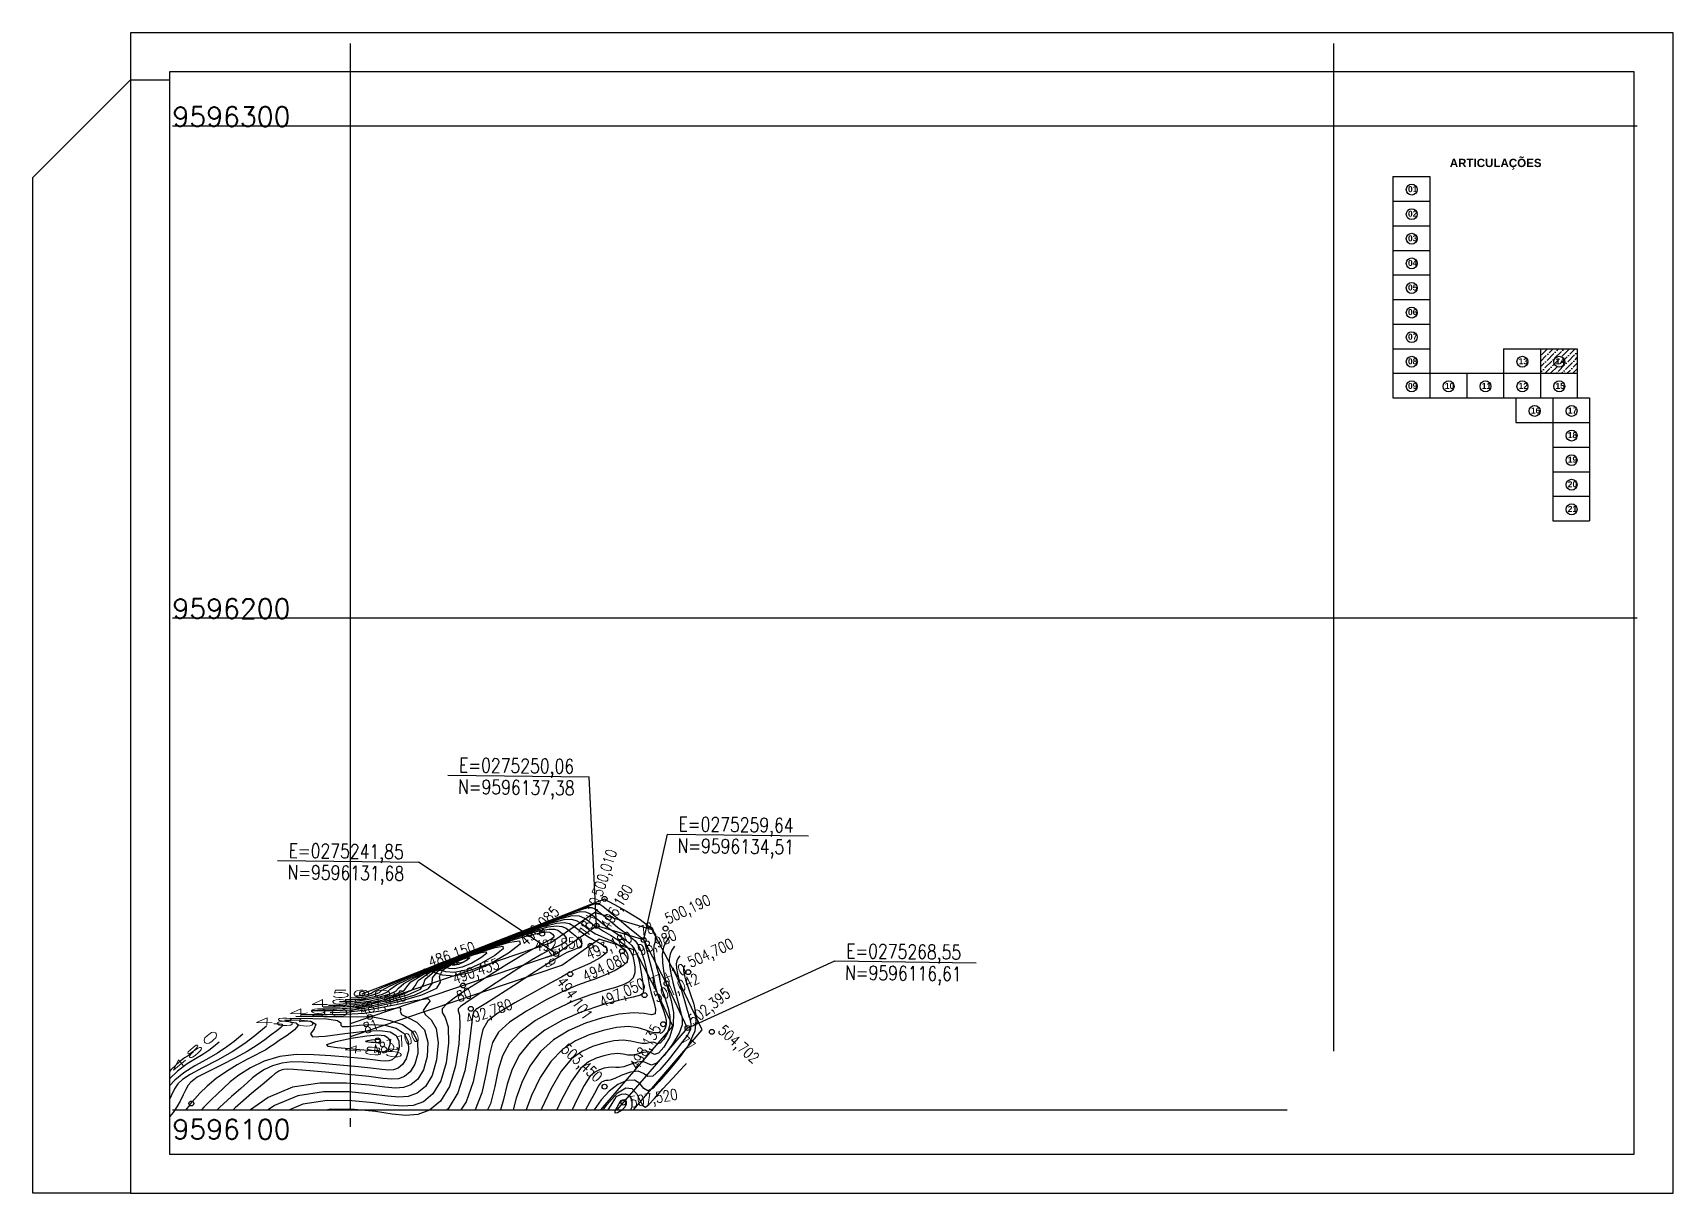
# Model space of a CAD drawing. Header units: millimetres. Extents: x 276147 to 291056, y 9594849 to 9609891.
# Drawn here: x 277715.1 to 278048.7, y 9607536.3 to 9607772.2 of the extents above; entities that cross this region are included whole.
import ezdxf
from ezdxf.enums import TextEntityAlignment as Align

# ---------------------------------------------------------------- set-up
doc = ezdxf.new("R2010")
doc.units = ezdxf.units.MM
doc.header["$LTSCALE"] = 10
doc.linetypes.add('CONTINUO', pattern=[0])
for name, color, linetype in [('2000-Top_malha_coord', 2, 'Continuous'), ('500-dim1', 6, 'Continuous'), ('Curvas mestras', 30, 'Continuous'), ('Curvas simples', 9, 'Continuous'), ('Curvas texto', 2, 'Continuous'), ('LINHA02', 8, 'Continuous'), ('TEXTO-PAPEL', 7, 'Continuous'), ('TEXTO02', 3, 'Continuous'), ('Top_malha_coord', 8, 'Continuous')]:
    doc.layers.add(name, color=color, linetype=linetype)
doc.styles.add('r80', font='romans.shx')
doc.styles.add('ROMANS', font='romans.shx', dxfattribs={"width": 0.8, "height": 4})
doc.styles.add('SIMPLEX', font='simplex', dxfattribs={"height": 0.2})
doc.styles.add('T7', font='arial.ttf')

msp = doc.modelspace()

# ---------------------------------------------------------------- texts
at = {"style": 'ROMANS', "width": 0.8}
for s, p in [('E=0275250,06', (277801.78, 9607624.81, -585)), ('N=9596137,38', (277801.57, 9607620.41, -585)), ('E=0275259,64', (277846.41, 9607612.83, -585)), ('E=0275241,85', (277767.12, 9607607.44, -585)), ('N=9596134,51', (277846.2, 9607608.42, -585)), ('N=9596131,68', (277766.91, 9607603.04, -585)), ('E=0275268,55', (277880.49, 9607587.03, -585)), ('N=9596116,61', (277880.28, 9607582.63, -585))]:
    msp.add_text(s, height=2.9046, rotation=359.2617, dxfattribs=at).set_placement(p, align=Align.TOP_LEFT)
at = {"layer": '2000-Top_malha_coord', "style": 'r80'}
for s, p in [('9596300', (277743.48, 9607751.94, -585)), ('9596200', (277743.48, 9607651.94, -585)), ('9596100', (277743.48, 9607546.11, -585))]:
    msp.add_text(s, height=4, dxfattribs=at).set_placement(p, align=Align.BOTTOM_LEFT)
at = {"layer": 'Curvas texto', "style": 'SIMPLEX', "width": 3.299405}
for s, rotation, p, p2 in [('490', 21.2864, (277792.72, 9607579.52, -95), (277804.57, 9607584.14, -95)), ('495', 359.8537, (277771.22, 9607574.2, -90), (277783.94, 9607574.17, -90)), ('500', 359.8537, (277775.58, 9607576.09, -85), (277788.31, 9607576.05, -85)), ('485', 358.7246, (277759.94, 9607570.53, -100), (277772.66, 9607570.25, -100)), ('490', 359.7622, (277766.84, 9607572.32, -95), (277779.56, 9607572.26, -95)), ('480', 39.9046, (277743.52, 9607560.52, -105), (277753.29, 9607568.68, -105)), ('485', 354.777, (277777.93, 9607565.04, -100), (277790.6, 9607563.88, -100))]:
    msp.add_text(s, height=1.5, rotation=rotation, dxfattribs=at).set_placement(p, p2, align=Align.FIT)
at = {"layer": 'TEXTO02', "style": 'ROMANS', "width": 0.8}
for s, rotation, p in [('500,010', 71.5469, (277828.72, 9607597.13, -585)), ('496,180', 59.8147, (277830.37, 9607590.84, -585)), ('78+10', 71.5469, (277826.04, 9607589.07, -585)), ('500,190', 24.9581, (277843.32, 9607592.97, -585)), ('490,085', 44.925, (277813.82, 9607587.93, -585)), ('493,180', 23.36, (277827.32, 9607585.73, -585)), ('498,980', 24.5212, (277836.38, 9607585.93, -585)), ('78', 24.9581, (277838.02, 9607590.23, -585)), ('486,150', 19.4911, (277795.28, 9607584.25, -585)), ('492,850', 4.283, (277817.06, 9607587.68, -585)), ('79', 306.1675, (277819.92, 9607585.6, -585)), ('504,700', 24.9581, (277847.95, 9607584.11, -585)), ('490,455', 19.4911, (277800.18, 9607580.85, -585)), ('494,080', 24.9581, (277826.61, 9607581.29, -585)), ('77+10', 24.9581, (277840, 9607579.69, -585)), ('494,101', 306.1675, (277823.27, 9607580.58, -585)), ('497,050', 24.9581, (277830.05, 9607576.01, -585)), ('501,042', 24.5212, (277841.01, 9607577.07, -585)), ('487,940', 19.4911, (277781.24, 9607574.43, -585)), ('80', 19.4911, (277800.95, 9607577.21, -585)), ('492,780', 19.4911, (277802.81, 9607572.62, -585)), ('502,395', 38.805, (277848.1, 9607572.05, -585)), ('81', 19.4911, (277782.01, 9607570.79, -585)), ('483,700', 19.4911, (277783.87, 9607566.2, -585)), ('498,135', 61.4395, (277836.33, 9607562.28, -585)), ('504,702', 318.1648, (277855.71, 9607570.74, -585)), ('503,450', 318.1648, (277823.8, 9607566.9, -585)), ('77', 318.1648, (277847.75, 9607568.6, -585)), ('507,520', 9.9254, (277836.3, 9607555.89, -585))]:
    msp.add_text(s, height=2.207, rotation=rotation, dxfattribs=at).set_placement(p, align=Align.TOP_LEFT)
at = {"layer": 'Top_malha_coord', "color": 7, "attachment_point": 1, "style": 'T7'}
for s, insert, char_height in [('{\\fArial|b1|i0|c0|p34;ARTICULAÇÕES}', (278003.22, 9607746.59, -585), 1.6821), ('{\\fArial|b1|i0|c0|p34;01}', (277994.73, 9607741.03, -585), 1.2169), ('{\\fArial|b1|i0|c0|p34;02}', (277994.73, 9607736.03, -585), 1.2169), ('{\\fArial|b1|i0|c0|p34;03}', (277994.73, 9607731.03, -585), 1.2169), ('{\\fArial|b1|i0|c0|p34;04}', (277994.73, 9607726.03, -585), 1.2169), ('{\\fArial|b1|i0|c0|p34;05}', (277994.73, 9607721.03, -585), 1.2169), ('{\\fArial|b1|i0|c0|p34;06}', (277994.73, 9607716.03, -585), 1.2169), ('{\\fArial|b1|i0|c0|p34;07}', (277994.73, 9607711.03, -585), 1.2169), ('{\\fArial|b1|i0|c0|p34;08}', (277994.73, 9607706.03, -585), 1.2169), ('{\\fArial|b1|i0|c0|p34;13}', (278017.23, 9607706.03, -585), 1.2169), ('{\\fArial|b1|i0|c0|p34;14}', (278024.73, 9607706.03, -585), 1.2169), ('{\\fArial|b1|i0|c0|p34;09}', (277994.73, 9607701.03, -585), 1.2169), ('{\\fArial|b1|i0|c0|p34;10}', (278002.23, 9607701.03, -585), 1.2169), ('{\\fArial|b1|i0|c0|p34;11}', (278009.73, 9607701.03, -585), 1.2169), ('{\\fArial|b1|i0|c0|p34;12}', (278017.23, 9607701.03, -585), 1.2169), ('{\\fArial|b1|i0|c0|p34;15}', (278024.73, 9607701.03, -585), 1.2169), ('{\\fArial|b1|i0|c0|p34;16}', (278019.73, 9607696.03, -585), 1.2169), ('{\\fArial|b1|i0|c0|p34;17}', (278027.23, 9607696.03, -585), 1.2169), ('{\\fArial|b1|i0|c0|p34;18}', (278027.23, 9607691.03, -585), 1.2169), ('{\\fArial|b1|i0|c0|p34;19}', (278027.23, 9607686.03, -585), 1.2169), ('{\\fArial|b1|i0|c0|p34;20}', (278027.23, 9607681.03, -585), 1.2169), ('{\\fArial|b1|i0|c0|p34;21}', (278027.23, 9607676.03, -585), 1.2169)]:
    msp.add_mtext_dynamic_manual_height_columns(s, width=9.0598, gutter_width=12.5, heights=[0], dxfattribs=dict(at, insert=insert, char_height=char_height))

# ---------------------------------------------------------------- hatches: boundary and pattern name
at = {"layer": 'Top_malha_coord'}
h = msp.add_hatch(dxfattribs=at)
h.set_pattern_fill('ANSI36', color=8, scale=0.25)
h.set_pattern_definition([(45, (15662.7059, 10875.3507), (0.420949505675, 1.54348152081), [1.984375, -0.396875, 0, -0.396875])])
h.paths.add_polyline_path([(278029.16, 9607707.98), (278021.66, 9607707.98), (278021.66, 9607702.98), (278029.16, 9607702.98)])
h.paths.add_polyline_path([(278024.38, 9607705.33, -1), (278026.6, 9607705.33, -1)], flags=0)
h.paths.add_polyline_path([(278024.29, 9607704.14), (278026.79, 9607704.14), (278026.79, 9607706.65), (278024.29, 9607706.65)], flags=24)

# ---------------------------------------------------------------- linework, layer by layer
at = {"layer": '500-dim1', "ltscale": 0.1, "elevation": -585}
for points in [[(277734.94, 9607536.32), (278048.65, 9607536.32), (278048.65, 9607772.2), (277734.94, 9607772.2)], [(277742.88, 9607544.26), (278040.71, 9607544.26), (278040.71, 9607764.26), (277742.88, 9607764.26)]]:
    msp.add_lwpolyline(points, close=True, dxfattribs=at)
msp.add_lwpolyline([(277734.94, 9607536.32), (277715.08, 9607536.32), (277715.08, 9607742.81), (277734.94, 9607762.67), (277742.88, 9607762.67)], dxfattribs=at)
at = {"layer": 'Curvas mestras', "linetype": 'CONTINUO'}
for points in [[(277781.98, 9607576.82, -85), (277782.02, 9607576.82, -85), (277782.08, 9607576.83, -85), (277782.15, 9607576.85, -85), (277782.21, 9607576.86, -85), (277782.25, 9607576.88, -85), (277782.56, 9607577.02, -85), (277784.67, 9607577.86, -85), (277790.42, 9607580.12, -85), (277800.71, 9607584.16, -85), (277812.84, 9607588.9, -85), (277823.14, 9607592.93, -85), (277828.91, 9607595.19, -85), (277831.03, 9607596.02, -85), (277831.34, 9607596.14, -85), (277831.34, 9607596.14, -85), (277831.35, 9607596.13, -85), (277831.36, 9607596.12, -85), (277831.45, 9607596.07, -85), (277831.97, 9607595.78, -85), (277833.35, 9607595.02, -85), (277835.78, 9607593.67, -85), (277838.56, 9607591.97, -85), (277840.75, 9607590.28, -85), (277841.68, 9607588.86, -85), (277841.68, 9607587.68, -85), (277841.39, 9607586.61, -85), (277841.29, 9607585.54, -85), (277841.41, 9607584.46, -85), (277841.65, 9607583.36, -85), (277841.94, 9607582.24, -85), (277842.22, 9607581.17, -85), (277842.45, 9607580.22, -85), (277842.62, 9607579.47, -85), (277842.75, 9607578.82, -85), (277842.9, 9607578.19, -85), (277843.13, 9607577.47, -85), (277843.44, 9607576.58, -85), (277843.84, 9607575.41, -85), (277844.29, 9607573.93, -85), (277844.62, 9607572.24, -85), (277844.6, 9607570.51, -85), (277844.12, 9607568.91, -85), (277843.37, 9607567.62, -85), (277842.63, 9607566.84, -85), (277842.13, 9607566.65, -85), (277841.75, 9607566.82, -85), (277841.32, 9607567, -85), (277840.7, 9607566.93, -85), (277839.9, 9607566.77, -85), (277838.96, 9607566.72, -85), (277837.91, 9607566.93, -85), (277836.67, 9607567.25, -85), (277835.13, 9607567.43, -85), (277833.24, 9607567.29, -85), (277831.11, 9607566.83, -85), (277828.9, 9607566.12, -85), (277826.74, 9607565.14, -85), (277824.62, 9607563.6, -85), (277822.5, 9607561.1, -85), (277820.39, 9607557.49, -85), (277818.49, 9607553.45, -85), (277818.42, 9607553.28, -85)], [(277778.81, 9607574.93, -90), (277780.82, 9607575.04, -90), (277783.36, 9607575.36, -90), (277786.22, 9607575.97, -90), (277788.85, 9607576.74, -90), (277790.57, 9607577.52, -90), (277791.13, 9607578.24, -90), (277791.96, 9607579.25, -90), (277794.88, 9607581.02, -90), (277801.03, 9607583.78, -90), (277808.81, 9607586.92, -90), (277815.91, 9607589.63, -90), (277820.56, 9607591.28, -90), (277823.16, 9607591.98, -90), (277824.63, 9607592.02, -90), (277825.73, 9607591.67, -90), (277826.65, 9607591.12, -90), (277827.42, 9607590.5, -90), (277828.1, 9607589.96, -90), (277828.77, 9607589.49, -90), (277829.53, 9607589.05, -90), (277830.45, 9607588.61, -90), (277831.49, 9607588.16, -90), (277832.57, 9607587.66, -90), (277833.62, 9607587.11, -90), (277834.54, 9607586.54, -90), (277835.26, 9607586, -90), (277835.7, 9607585.5, -90), (277835.93, 9607585.01, -90), (277836.05, 9607584.51, -90), (277836.1, 9607583.94, -90), (277835.85, 9607583.28, -90), (277835.04, 9607582.5, -90), (277833.51, 9607581.61, -90), (277831.54, 9607580.71, -90), (277829.54, 9607579.92, -90), (277827.76, 9607579.31, -90), (277825.82, 9607578.6, -90), (277823.16, 9607577.44, -90), (277819.49, 9607575.6, -90), (277815.47, 9607573.34, -90), (277812.01, 9607571.08, -90), (277809.8, 9607569.05, -90), (277808.58, 9607566.93, -90), (277807.89, 9607564.24, -90), (277807.28, 9607560.69, -90), (277806.4, 9607556.73, -90), (277805.01, 9607553.28, -90)], [(277800.54, 9607583.37, -95), (277800.97, 9607583.54, -95), (277804.72, 9607584.95, -95), (277808.63, 9607586.31, -95), (277811.99, 9607587.31, -95), (277814.08, 9607587.63, -95), (277814.16, 9607586.94, -95), (277811.83, 9607585.12, -95), (277808, 9607582.88, -95), (277803.95, 9607581.1, -95), (277800.69, 9607580.46, -95), (277798.37, 9607580.64, -95), (277796.88, 9607581.1, -95), (277796.1, 9607581.39, -95), (277795.82, 9607581.5, -95), (277795.78, 9607581.51, -95)], [(277795.78, 9607581.51, -95), (277796.21, 9607581.68, -95)], [(277775.53, 9607573.03, -95), (277775.62, 9607573.03, -95), (277779.41, 9607573.19, -95), (277783.9, 9607573.69, -95), (277788.64, 9607574.58, -95), (277792.79, 9607575.48, -95), (277795.39, 9607575.88, -95), (277795.85, 9607575.44, -95), (277795.12, 9607574.47, -95), (277794.49, 9607573.42, -95), (277794.95, 9607572.6, -95), (277796.07, 9607571.58, -95), (277797.13, 9607569.8, -95), (277797.51, 9607566.89, -95), (277797.19, 9607563.44, -95), (277796.28, 9607560.26, -95), (277794.91, 9607557.99, -95), (277793.24, 9607556.62, -95), (277791.42, 9607555.96, -95), (277789.53, 9607555.82, -95), (277787.19, 9607556.04, -95), (277783.91, 9607556.47, -95), (277779.41, 9607556.9, -95), (277774.2, 9607556.93, -95), (277768.94, 9607556.11, -95), (277764.21, 9607554.14, -95), (277762.95, 9607553.28, -95)], [(277770.79, 9607573.05, -95), (277770.88, 9607573.05, -95)], [(277767.42, 9607571.12, -100), (277768.59, 9607570.92, -100), (277769.03, 9607570.4, -100), (277768.28, 9607569.49, -100), (277766.78, 9607568.38, -100), (277765.2, 9607567.33, -100), (277764.06, 9607566.55, -100), (277763.24, 9607565.98, -100), (277762.46, 9607565.48, -100), (277761.49, 9607564.95, -100), (277760.22, 9607564.3, -100), (277758.6, 9607563.46, -100), (277756.61, 9607562.38, -100), (277754.44, 9607561.08, -100), (277752.34, 9607559.62, -100), (277750.51, 9607558.07, -100), (277749.05, 9607556.63, -100), (277748.03, 9607555.52, -100), (277747.47, 9607554.88, -100), (277747.24, 9607554.6, -100), (277747.19, 9607554.51, -100), (277747.14, 9607554.45, -100), (277747.03, 9607554.31, -100), (277746.79, 9607554.01, -100), (277746.33, 9607553.44, -100), (277746.2, 9607553.28, -100)], [(277783.29, 9607565.3, -100), (277781.58, 9607565.45, -100), (277779.4, 9607565.63, -100), (277776.99, 9607565.83, -100), (277775.15, 9607566.12, -100), (277774.85, 9607566.56, -100), (277776.69, 9607567.17, -100), (277779.81, 9607567.82, -100), (277782.99, 9607568.31, -100), (277785.26, 9607568.49, -100), (277786.62, 9607568.35, -100), (277787.34, 9607567.93, -100), (277787.65, 9607567.29, -100), (277787.67, 9607566.57, -100), (277787.5, 9607565.91, -100), (277787.21, 9607565.44, -100), (277786.87, 9607565.16, -100), (277786.49, 9607565.02, -100), (277786.13, 9607564.99, -100), (277785.8, 9607565.02, -100), (277785.56, 9607565.07, -100), (277785.43, 9607565.1, -100), (277785.39, 9607565.11, -100), (277785.38, 9607565.11, -100)], [(277747.66, 9607564.96, -105), (277747.23, 9607564.63, -105), (277746.66, 9607564.25, -105), (277745.95, 9607563.82, -105), (277744.88, 9607563, -105), (277743.22, 9607561.44, -105), (277742.88, 9607561.07, -105)], [(277831.08, 9607553.28, -80), (277831.8, 9607554.27, -80), (277834, 9607556.71, -80), (277835.66, 9607557.74, -80), (277836.9, 9607557.59, -80), (277837.83, 9607556.57, -80), (277838.54, 9607555.21, -80), (277839.11, 9607554.12, -80), (277839.64, 9607553.8, -80), (277840.35, 9607554.31, -80), (277841.5, 9607555.59, -80), (277843.22, 9607557.51, -80), (277845.13, 9607559.6, -80), (277846.71, 9607561.32, -80), (277847.59, 9607562.28, -80), (277847.92, 9607562.63, -80), (277847.97, 9607562.68, -80)]]:
    msp.add_polyline3d(points, dxfattribs=at)
at = {"layer": 'Curvas simples', "linetype": 'CONTINUO'}
for points in [[(277780.81, 9607576.44, -86), (277781.34, 9607576.44, -86), (277781.78, 9607576.47, -86), (277782.34, 9607576.54, -86), (277782.96, 9607576.67, -86), (277783.54, 9607576.84, -86), (277783.92, 9607577.01, -86), (277784.28, 9607577.26, -86), (277786.13, 9607578.14, -86), (277791.31, 9607580.3, -86), (277800.78, 9607584.08, -86), (277812.03, 9607588.5, -86), (277821.7, 9607592.27, -86), (277827.24, 9607594.41, -86), (277829.47, 9607595.2, -86), (277830.05, 9607595.27, -86), (277830.39, 9607595.1, -86), (277831, 9607594.64, -86), (277832.15, 9607593.7, -86), (277833.98, 9607592.19, -86), (277836.06, 9607590.49, -86), (277837.82, 9607589.06, -86), (277838.83, 9607588.24, -86), (277839.24, 9607587.91, -86), (277839.34, 9607587.84, -86), (277839.36, 9607587.81, -86), (277839.36, 9607587.79, -86), (277839.35, 9607587.77, -86), (277839.36, 9607587.7, -86), (277839.44, 9607587.39, -86), (277839.67, 9607586.57, -86), (277840.08, 9607585.11, -86), (277840.58, 9607583.28, -86), (277841.03, 9607581.47, -86), (277841.34, 9607579.98, -86), (277841.6, 9607578.71, -86), (277841.9, 9607577.48, -86), (277842.33, 9607576.13, -86), (277842.83, 9607574.74, -86), (277843.31, 9607573.45, -86), (277843.68, 9607572.35, -86), (277843.89, 9607571.41, -86), (277843.89, 9607570.59, -86), (277843.67, 9607569.84, -86), (277843.32, 9607569.25, -86), (277842.98, 9607568.88, -86), (277842.74, 9607568.8, -86), (277842.57, 9607568.88, -86), (277842.37, 9607568.96, -86), (277842.06, 9607568.94, -86), (277841.57, 9607568.92, -86), (277840.81, 9607569.08, -86), (277839.71, 9607569.48, -86), (277838.2, 9607569.94, -86), (277836.23, 9607570.18, -86), (277833.79, 9607569.99, -86), (277831.04, 9607569.4, -86), (277828.19, 9607568.49, -86), (277825.42, 9607567.26, -86), (277822.8, 9607565.55, -86), (277820.4, 9607563.1, -86), (277818.27, 9607559.8, -86), (277816.51, 9607556.15, -86), (277815.42, 9607553.28, -86)], [(277777.47, 9607575.31, -89), (277779.45, 9607575.31, -89), (277781.06, 9607575.4, -89), (277783.1, 9607575.66, -89), (277785.41, 9607576.14, -89), (277787.52, 9607576.76, -89), (277788.91, 9607577.39, -89), (277789.42, 9607577.99, -89), (277790.5, 9607578.97, -89), (277793.99, 9607580.84, -89), (277800.97, 9607583.85, -89), (277809.62, 9607587.31, -89), (277817.36, 9607590.29, -89), (277822.24, 9607592.06, -89), (277824.79, 9607592.74, -89), (277826.15, 9607592.7, -89), (277827.24, 9607592.23, -89), (277828.2, 9607591.6, -89), (277828.92, 9607591.03, -89), (277829.34, 9607590.67, -89), (277829.57, 9607590.5, -89), (277829.7, 9607590.42, -89), (277829.88, 9607590.33, -89), (277830.29, 9607590.1, -89), (277831.16, 9607589.61, -89), (277832.58, 9607588.76, -89), (277834.22, 9607587.69, -89), (277835.67, 9607586.57, -89), (277836.59, 9607585.52, -89), (277837.07, 9607584.52, -89), (277837.33, 9607583.46, -89), (277837.5, 9607582.3, -89), (277837.48, 9607581.14, -89), (277837.15, 9607580.11, -89), (277836.36, 9607579.29, -89), (277835.1, 9607578.64, -89), (277833.34, 9607578.05, -89), (277831.07, 9607577.42, -89), (277828.28, 9607576.57, -89), (277824.94, 9607575.32, -89), (277821.12, 9607573.55, -89), (277817.32, 9607571.4, -89), (277814.11, 9607569.08, -89), (277811.92, 9607566.74, -89), (277810.56, 9607564.24, -89), (277809.72, 9607561.37, -89), (277809.05, 9607558.03, -89), (277808.15, 9607554.5, -89), (277807.57, 9607553.28, -89)], [(277778.58, 9607575.69, -88), (277780.08, 9607575.69, -88), (277781.3, 9607575.75, -88), (277782.85, 9607575.95, -88), (277784.59, 9607576.32, -88), (277786.19, 9607576.79, -88), (277787.24, 9607577.26, -88), (277787.71, 9607577.75, -88), (277789.05, 9607578.7, -88), (277793.1, 9607580.66, -88), (277800.91, 9607583.93, -88), (277810.42, 9607587.71, -88), (277818.8, 9607590.95, -88), (277823.91, 9607592.84, -88), (277826.36, 9607593.55, -88), (277827.47, 9607593.53, -88), (277828.35, 9607593.14, -88), (277829.21, 9607592.55, -88), (277830.06, 9607591.86, -88), (277830.91, 9607591.16, -88), (277831.84, 9607590.45, -88), (277832.96, 9607589.66, -88), (277834.3, 9607588.78, -88), (277835.68, 9607587.78, -88), (277836.88, 9607586.66, -88), (277837.71, 9607585.41, -88), (277838.25, 9607584, -88), (277838.61, 9607582.41, -88), (277838.89, 9607580.67, -88), (277839.11, 9607579.01, -88), (277839.25, 9607577.71, -88), (277839.22, 9607576.97, -88), (277838.66, 9607576.57, -88), (277837.14, 9607576.18, -88), (277834.38, 9607575.52, -88), (277830.74, 9607574.54, -88), (277826.71, 9607573.2, -88), (277822.76, 9607571.5, -88), (277819.18, 9607569.46, -88), (277816.21, 9607567.09, -88), (277814.04, 9607564.43, -88), (277812.54, 9607561.54, -88), (277811.55, 9607558.49, -88), (277810.82, 9607555.37, -88), (277810.19, 9607553.28, -88)], [(277779.69, 9607576.07, -87), (277780.71, 9607576.06, -87), (277781.54, 9607576.11, -87), (277782.59, 9607576.24, -87), (277783.78, 9607576.49, -87), (277784.87, 9607576.81, -87), (277785.58, 9607577.14, -87), (277785.99, 9607577.5, -87), (277787.59, 9607578.42, -87), (277792.2, 9607580.48, -87), (277800.84, 9607584, -87), (277811.23, 9607588.11, -87), (277820.25, 9607591.61, -87), (277825.57, 9607593.62, -87), (277827.92, 9607594.38, -87), (277828.76, 9607594.4, -87), (277829.37, 9607594.12, -87), (277830.11, 9607593.59, -87), (277831.12, 9607592.76, -87), (277832.48, 9607591.65, -87), (277834.01, 9607590.42, -87), (277835.46, 9607589.3, -87), (277836.63, 9607588.43, -87), (277837.54, 9607587.63, -87), (277838.27, 9607586.65, -87), (277838.89, 9607585.28, -87), (277839.41, 9607583.65, -87), (277839.82, 9607581.93, -87), (277840.13, 9607580.27, -87), (277840.43, 9607578.64, -87), (277840.83, 9607576.95, -87), (277841.34, 9607575.22, -87), (277841.72, 9607573.7, -87), (277841.67, 9607572.75, -87), (277840.92, 9607572.57, -87), (277839.42, 9607572.81, -87), (277837.2, 9607572.99, -87), (277834.3, 9607572.72, -87), (277830.96, 9607571.98, -87), (277827.48, 9607570.85, -87), (277824.1, 9607569.38, -87), (277820.99, 9607567.5, -87), (277818.31, 9607565.09, -87), (277816.16, 9607562.12, -87), (277814.53, 9607558.84, -87), (277813.38, 9607555.62, -87), (277812.74, 9607553.28, -87)], [(277771.9, 9607573.43, -94), (277776.28, 9607573.42, -94), (277779.87, 9607573.61, -94), (277784.38, 9607574.19, -94), (277789.48, 9607575.27, -94), (277794.16, 9607576.64, -94), (277797.22, 9607578.02, -94), (277797.99, 9607579.22, -94), (277797.79, 9607580.37, -94), (277798.45, 9607581.74, -94), (277801.29, 9607583.47, -94), (277805.59, 9607585.33, -94), (277810.12, 9607586.98, -94), (277813.87, 9607588.18, -94), (277816.66, 9607588.92, -94), (277818.55, 9607589.32, -94), (277819.62, 9607589.46, -94), (277820.15, 9607589.4, -94), (277820.45, 9607589.21, -94), (277820.76, 9607588.95, -94), (277821, 9607588.66, -94), (277821.04, 9607588.38, -94), (277820.69, 9607588.09, -94), (277819.71, 9607587.56, -94), (277817.82, 9607586.52, -94), (277814.89, 9607584.82, -94), (277811.49, 9607582.78, -94), (277808.35, 9607580.85, -94), (277805.99, 9607579.38, -94), (277804.19, 9607578.23, -94), (277802.55, 9607577.15, -94), (277800.78, 9607575.95, -94), (277799.21, 9607574.76, -94), (277798.3, 9607573.78, -94), (277798.35, 9607573.05, -94), (277798.96, 9607572.05, -94), (277799.54, 9607570.1, -94), (277799.62, 9607566.79, -94), (277799.11, 9607562.81, -94), (277798.04, 9607559.13, -94), (277796.45, 9607556.5, -94), (277794.51, 9607554.91, -94), (277792.41, 9607554.14, -94), (277790.24, 9607553.98, -94), (277787.69, 9607554.22, -94), (277784.34, 9607554.68, -94), (277779.94, 9607555.12, -94), (277774.95, 9607555.16, -94), (277769.96, 9607554.38, -94), (277767.3, 9607553.28, -94)], [(277773.01, 9607573.8, -93), (277776.91, 9607573.79, -93), (277780.11, 9607573.97, -93), (277784.12, 9607574.48, -93), (277788.66, 9607575.44, -93), (277792.83, 9607576.67, -93), (277795.56, 9607577.9, -93), (277796.28, 9607578.97, -93), (277796.33, 9607580.09, -93), (277797.56, 9607581.56, -93), (277801.23, 9607583.55, -93), (277806.4, 9607585.73, -93), (277811.57, 9607587.65, -93), (277815.54, 9607588.95, -93), (277818.28, 9607589.69, -93), (277820.07, 9607590, -93), (277821.16, 9607590, -93), (277821.84, 9607589.78, -93), (277822.4, 9607589.37, -93), (277823.05, 9607588.83, -93), (277823.56, 9607588.23, -93), (277823.63, 9607587.65, -93), (277823.04, 9607587.11, -93), (277821.88, 9607586.55, -93), (277820.35, 9607585.84, -93), (277818.57, 9607584.9, -93), (277816.47, 9607583.66, -93), (277813.91, 9607582.05, -93), (277810.86, 9607580.09, -93), (277807.73, 9607578.06, -93), (277805.02, 9607576.29, -93), (277803.14, 9607575.04, -93), (277802.04, 9607574.26, -93), (277801.59, 9607573.79, -93), (277801.61, 9607573.4, -93), (277801.82, 9607572.5, -93), (277801.95, 9607570.39, -93), (277801.72, 9607566.68, -93), (277801.03, 9607562.18, -93), (277799.8, 9607558, -93), (277797.99, 9607555.01, -93), (277795.78, 9607553.21, -93), (277793.39, 9607552.33, -93), (277790.95, 9607552.14, -93), (277788.19, 9607552.41, -93), (277784.76, 9607552.89, -93), (277780.47, 9607553.33, -93), (277775.7, 9607553.38, -93), (277775.01, 9607553.28, -93)], [(277774.13, 9607574.18, -92), (277777.55, 9607574.17, -92), (277780.35, 9607574.32, -92), (277783.87, 9607574.78, -92), (277787.85, 9607575.62, -92), (277791.5, 9607576.69, -92), (277793.89, 9607577.77, -92), (277794.56, 9607578.73, -92), (277794.88, 9607579.81, -92), (277796.67, 9607581.38, -92), (277801.16, 9607583.62, -92), (277807.2, 9607586.12, -92), (277813.01, 9607588.31, -92), (277817.22, 9607589.73, -92), (277819.91, 9607590.45, -92), (277821.59, 9607590.67, -92), (277822.69, 9607590.55, -92), (277823.52, 9607590.16, -92), (277824.36, 9607589.53, -92), (277825.35, 9607588.72, -92), (277826.26, 9607587.85, -92), (277826.73, 9607587.07, -92), (277826.5, 9607586.48, -92), (277825.75, 9607586.04, -92), (277824.76, 9607585.66, -92), (277823.7, 9607585.22, -92), (277822.24, 9607584.46, -92), (277819.94, 9607583.08, -92), (277816.58, 9607580.94, -92), (277812.8, 9607578.48, -92), (277809.44, 9607576.3, -92), (277807.17, 9607574.87, -92), (277805.85, 9607574.07, -92), (277805.15, 9607573.64, -92), (277804.77, 9607573.25, -92), (277804.51, 9607572.27, -92), (277804.23, 9607569.99, -92), (277803.75, 9607566.02, -92), (277802.91, 9607561.2, -92), (277801.54, 9607556.71, -92), (277799.53, 9607553.48, -92), (277799.28, 9607553.28, -92)], [(277775.24, 9607574.56, -91), (277778.18, 9607574.55, -91), (277780.59, 9607574.68, -91), (277783.61, 9607575.07, -91), (277787.04, 9607575.79, -91), (277790.17, 9607576.72, -91), (277792.23, 9607577.64, -91), (277792.85, 9607578.48, -91), (277793.42, 9607579.53, -91), (277795.77, 9607581.2, -91), (277801.1, 9607583.7, -91), (277808.01, 9607586.52, -91), (277814.46, 9607588.97, -91), (277818.89, 9607590.5, -91), (277821.54, 9607591.22, -91), (277823.11, 9607591.35, -91), (277824.21, 9607591.11, -91), (277825.1, 9607590.63, -91), (277825.93, 9607589.98, -91), (277826.86, 9607589.26, -91), (277827.94, 9607588.5, -91), (277829.24, 9607587.74, -91), (277830.69, 9607586.99, -91), (277831.76, 9607586.18, -91), (277831.82, 9607585.24, -91), (277830.46, 9607584.13, -91), (277828.33, 9607583.02, -91), (277826.29, 9607582.11, -91), (277825.03, 9607581.56, -91), (277824.39, 9607581.27, -91), (277824.04, 9607581.08, -91), (277823.58, 9607580.81, -91), (277822.56, 9607580.23, -91), (277820.45, 9607579.07, -91), (277817.02, 9607577.2, -91), (277813.08, 9607575, -91), (277809.67, 9607572.94, -91), (277807.6, 9607571.33, -91), (277806.59, 9607569.62, -91), (277806.06, 9607567.12, -91), (277805.52, 9607563.35, -91), (277804.66, 9607558.97, -91), (277803.22, 9607554.86, -91), (277802.1, 9607553.28, -91)], [(277844.57, 9607588.51, -84), (277843.8, 9607587.33, -84), (277843.35, 9607586.31, -84), (277843.08, 9607584.92, -84), (277843.12, 9607583.23, -84), (277843.36, 9607581.52, -84), (277843.63, 9607580.15, -84), (277843.8, 9607579.37, -84), (277843.87, 9607579.06, -84), (277843.88, 9607578.98, -84), (277843.89, 9607578.95, -84), (277843.89, 9607578.92, -84), (277843.9, 9607578.9, -84), (277843.93, 9607578.82, -84), (277844.05, 9607578.42, -84), (277844.37, 9607577.38, -84), (277844.9, 9607575.51, -84), (277845.35, 9607573.06, -84), (277845.32, 9607570.43, -84), (277844.57, 9607567.97, -84), (277843.42, 9607566, -84), (277842.29, 9607564.79, -84), (277841.51, 9607564.51, -84), (277840.93, 9607564.76, -84), (277840.27, 9607565.03, -84), (277839.34, 9607564.93, -84), (277838.22, 9607564.61, -84), (277837.11, 9607564.36, -84), (277836.11, 9607564.39, -84), (277835.14, 9607564.57, -84), (277834.04, 9607564.69, -84), (277832.69, 9607564.59, -84), (277831.18, 9607564.26, -84), (277829.61, 9607563.76, -84), (277828.06, 9607563.02, -84), (277826.43, 9607561.64, -84), (277824.6, 9607559.11, -84), (277822.51, 9607555.18, -84), (277821.64, 9607553.28, -84)], [(277845.6, 9607586.55, -83), (277845.04, 9607585.69, -83), (277844.71, 9607584.93, -83), (277844.51, 9607583.9, -83), (277844.56, 9607582.59, -83), (277844.82, 9607581.01, -83), (277845.25, 9607579.17, -83), (277845.76, 9607577.12, -83), (277846.3, 9607575.07, -83), (277846.79, 9607573.27, -83), (277847.13, 9607571.85, -83), (277847.11, 9607570.51, -83), (277846.5, 9607568.83, -83), (277845.16, 9607566.58, -83), (277843.48, 9607564.31, -83), (277841.94, 9607562.74, -83), (277840.89, 9607562.36, -83), (277840.11, 9607562.71, -83), (277839.22, 9607563.07, -83), (277837.97, 9607562.92, -83), (277836.55, 9607562.45, -83), (277835.26, 9607562, -83), (277834.32, 9607561.84, -83), (277833.61, 9607561.88, -83), (277832.94, 9607561.95, -83), (277832.14, 9607561.89, -83), (277831.25, 9607561.7, -83), (277830.32, 9607561.4, -83), (277829.39, 9607560.95, -83), (277828.38, 9607560.02, -83), (277827.17, 9607558.21, -83), (277825.68, 9607555.31, -83), (277824.73, 9607553.28, -83)], [(277846.63, 9607584.59, -82), (277846.27, 9607584.04, -82), (277846.07, 9607583.57, -82), (277845.94, 9607582.92, -82), (277845.98, 9607582.08, -82), (277846.18, 9607580.95, -82), (277846.53, 9607579.46, -82), (277847.02, 9607577.55, -82), (277847.58, 9607575.48, -82), (277848.14, 9607573.55, -82), (277848.61, 9607572.01, -82), (277848.87, 9607570.76, -82), (277848.79, 9607569.65, -82), (277848.25, 9607568.52, -82), (277847.28, 9607567.19, -82), (277845.93, 9607565.49, -82), (277844.29, 9607563.38, -82), (277842.62, 9607561.37, -82), (277841.18, 9607560.12, -82), (277840.15, 9607560.05, -82), (277839.28, 9607560.63, -82), (277838.17, 9607561.11, -82), (277836.61, 9607560.92, -82), (277834.87, 9607560.29, -82), (277833.41, 9607559.64, -82), (277832.52, 9607559.3, -82), (277832.08, 9607559.2, -82), (277831.84, 9607559.2, -82), (277831.6, 9607559.19, -82), (277831.32, 9607559.13, -82), (277831.03, 9607559.03, -82), (277830.74, 9607558.89, -82), (277830.43, 9607558.6, -82), (277830.05, 9607558.04, -82), (277829.54, 9607557.07, -82), (277828.72, 9607555.49, -82), (277827.46, 9607553.28, -82)], [(277847.65, 9607582.62, -81), (277847.51, 9607582.4, -81), (277847.42, 9607582.2, -81), (277847.37, 9607581.93, -81), (277847.39, 9607581.59, -81), (277847.47, 9607581.13, -81), (277847.62, 9607580.51, -81), (277847.83, 9607579.68, -81), (277848.19, 9607578.52, -81), (277848.75, 9607576.89, -81), (277849.49, 9607574.71, -81), (277849.99, 9607572.11, -81), (277849.73, 9607569.27, -81), (277848.37, 9607566.37, -81), (277846.33, 9607563.59, -81), (277844.2, 9607561.07, -81), (277842.47, 9607559, -81), (277841.15, 9607557.61, -81), (277840.15, 9607557.12, -81), (277839.35, 9607557.63, -81), (277838.52, 9607558.58, -81), (277837.42, 9607559.29, -81), (277835.88, 9607559.21, -81), (277834.07, 9607558.39, -81), (277832.28, 9607557.03, -81), (277830.69, 9607555.3, -81), (277829.25, 9607553.28, -81)], [(277767.45, 9607571.92, -98), (277772.02, 9607571.86, -98), (277774.88, 9607571.73, -98), (277777.01, 9607571.44, -98), (277777.74, 9607570.97, -98), (277777.72, 9607570.48, -98), (277777.97, 9607570.18, -98), (277779.27, 9607570.23, -98), (277781.42, 9607570.45, -98), (277784.01, 9607570.59, -98), (277786.64, 9607570.44, -98), (277788.96, 9607569.87, -98), (277790.62, 9607568.78, -98), (277791.41, 9607567.16, -98), (277791.45, 9607565.32, -98), (277791.01, 9607563.65, -98), (277790.29, 9607562.46, -98), (277789.41, 9607561.74, -98), (277788.46, 9607561.4, -98), (277787.45, 9607561.32, -98), (277786.04, 9607561.46, -98), (277783.82, 9607561.73, -98), (277780.58, 9607562.07, -98), (277776.8, 9607562.43, -98), (277773.15, 9607562.75, -98), (277770.15, 9607562.97, -98), (277767.74, 9607563.02, -98), (277765.7, 9607562.78, -98), (277763.84, 9607562.22, -98), (277762.2, 9607561.44, -98), (277760.84, 9607560.59, -98), (277759.77, 9607559.75, -98), (277758.72, 9607558.81, -98), (277757.37, 9607557.59, -98), (277755.46, 9607555.94, -98), (277753.06, 9607553.75, -98), (277752.59, 9607553.28, -98)], [(277768.56, 9607572.3, -97), (277774.24, 9607572.24, -97), (277777.98, 9607572.21, -97), (277781.19, 9607572.19, -97), (277783.05, 9607572.2, -97), (277783.81, 9607572.22, -97), (277783.97, 9607572.23, -97), (277784.05, 9607572.21, -97), (277784.47, 9607572.11, -97), (277785.64, 9607571.88, -97), (277787.77, 9607571.44, -97), (277790.26, 9607570.62, -97), (277792.31, 9607569.2, -97), (277793.3, 9607567.1, -97), (277793.35, 9607564.7, -97), (277792.77, 9607562.52, -97), (277791.83, 9607560.97, -97), (277790.69, 9607560.04, -97), (277789.45, 9607559.58, -97), (277788.12, 9607559.49, -97), (277786.29, 9607559.66, -97), (277783.4, 9607560.02, -97), (277779.22, 9607560.46, -97), (277774.57, 9607560.91, -97), (277770.58, 9607561.27, -97), (277768.09, 9607561.49, -97), (277766.78, 9607561.55, -97), (277766.1, 9607561.49, -97), (277765.56, 9607561.33, -97), (277765.08, 9607561.1, -97), (277764.68, 9607560.85, -97), (277764.31, 9607560.56, -97), (277763.6, 9607559.95, -97), (277762.11, 9607558.7, -97), (277759.55, 9607556.56, -97), (277756.25, 9607553.67, -97), (277755.85, 9607553.28, -97)], [(277769.68, 9607572.67, -96), (277774.93, 9607572.64, -96), (277778.69, 9607572.7, -96), (277782.54, 9607572.94, -96), (277785.85, 9607573.39, -96), (277788.3, 9607573.85, -96), (277789.68, 9607574.05, -96), (277789.95, 9607573.82, -96), (277789.79, 9607573.29, -96), (277790.06, 9607572.65, -96), (277791.36, 9607572.02, -96), (277793.17, 9607571.1, -96), (277794.72, 9607569.5, -96), (277795.4, 9607566.99, -96), (277795.27, 9607564.07, -96), (277794.52, 9607561.39, -96), (277793.37, 9607559.48, -96), (277791.96, 9607558.33, -96), (277790.44, 9607557.77, -96), (277788.82, 9607557.65, -96), (277786.68, 9607557.86, -96), (277783.48, 9607558.26, -96), (277778.89, 9607558.68, -96), (277773.44, 9607558.7, -96), (277767.92, 9607557.84, -96), (277762.94, 9607555.77, -96), (277759.32, 9607553.28, -96)], [(277764.11, 9607570.79, -101), (277765.15, 9607570.77, -101), (277765.7, 9607570.67, -101), (277765.91, 9607570.43, -101), (277765.54, 9607569.98, -101), (277764.68, 9607569.33, -101), (277763.54, 9607568.5, -101), (277762.25, 9607567.51, -101), (277760.69, 9607566.38, -101), (277758.68, 9607565.1, -101), (277756.17, 9607563.73, -101), (277753.51, 9607562.4, -101), (277751.19, 9607561.27, -101), (277749.57, 9607560.46, -101), (277748.52, 9607559.88, -101), (277747.81, 9607559.39, -101), (277747.23, 9607558.88, -101), (277746.7, 9607558.25, -101), (277746.18, 9607557.4, -101), (277745.63, 9607556.29, -101), (277745.04, 9607555.05, -101), (277744.39, 9607553.84, -101), (277743.64, 9607552.75, -101), (277742.88, 9607551.83, -101)], [(277762.62, 9607570.28, -102), (277760.22, 9607568.27, -102), (277758.22, 9607566.76, -102), (277755.64, 9607565.05, -102), (277752.62, 9607563.34, -102), (277749.61, 9607561.77, -102), (277747.11, 9607560.45, -102), (277745.5, 9607559.45, -102), (277744.56, 9607558.56, -102), (277743.92, 9607557.51, -102), (277743.24, 9607556.1, -102), (277742.88, 9607555.36, -102)], [(277757.81, 9607568.65, -103), (277756.03, 9607567.17, -103), (277754.55, 9607566.05, -103), (277752.65, 9607564.78, -103), (277750.4, 9607563.5, -103), (277748.03, 9607562.18, -103), (277745.81, 9607560.78, -103), (277743.96, 9607559.27, -103), (277742.88, 9607558.13, -103)], [(277766.34, 9607571.54, -99), (277769.7, 9607571.48, -99), (277771.62, 9607571.26, -99), (277772.66, 9607570.7, -99), (277772.27, 9607569.73, -99), (277771.54, 9607568.72, -99), (277771.96, 9607568.12, -99), (277774.56, 9607568.23, -99), (277778.52, 9607568.76, -99), (277782.57, 9607569.27, -99), (277785.67, 9607569.41, -99), (277787.75, 9607569.1, -99), (277788.98, 9607568.36, -99), (277789.53, 9607567.23, -99), (277789.56, 9607565.94, -99), (277789.25, 9607564.78, -99), (277788.75, 9607563.95, -99), (277788.14, 9607563.45, -99), (277787.48, 9607563.21, -99), (277786.77, 9607563.16, -99), (277785.79, 9607563.25, -99), (277784.24, 9607563.44, -99), (277781.94, 9607563.68, -99), (277779.03, 9607563.95, -99), (277775.71, 9607564.23, -99), (277772.22, 9607564.46, -99), (277768.7, 9607564.48, -99), (277765.29, 9607564.07, -99), (277762.12, 9607563.12, -99), (277759.32, 9607561.78, -99), (277757, 9607560.32, -99), (277755.22, 9607558.93, -99), (277753.84, 9607557.66, -99), (277752.63, 9607556.48, -99), (277751.38, 9607555.31, -99), (277749.86, 9607553.83, -99), (277749.36, 9607553.28, -99)], [(277753, 9607567.02, -104), (277751.85, 9607566.06, -104), (277750.89, 9607565.34, -104), (277749.66, 9607564.52, -104), (277748.17, 9607563.66, -104), (277746.46, 9607562.59, -104), (277744.52, 9607561.11, -104), (277742.88, 9607559.54, -104)], [(277832.11, 9607553.28, -79), (277832.68, 9607554.23, -79), (277833.43, 9607555.43, -79), (277833.7, 9607555.88, -79), (277833.74, 9607555.94, -79), (277833.74, 9607555.94, -79)], [(277833.74, 9607555.94, -79), (277834.78, 9607556.42, -79), (277835.52, 9607556.54, -79), (277836.28, 9607556.24, -79), (277836.86, 9607555.29, -79), (277836.89, 9607553.81, -79), (277836.62, 9607553.28, -79)]]:
    msp.add_polyline3d(points, dxfattribs=at)
for points in [[(277797.13, 9607581.97, -96), (277800.98, 9607583.47, -96), (277803.76, 9607584.52, -96), (277806.65, 9607585.53, -96), (277809.13, 9607586.27, -96), (277810.68, 9607586.5, -96), (277810.74, 9607585.99, -96), (277809.01, 9607584.64, -96), (277806.18, 9607582.98, -96), (277803.18, 9607581.67, -96), (277800.77, 9607581.19, -96), (277799.05, 9607581.33, -96), (277797.95, 9607581.67, -96), (277797.37, 9607581.88, -96), (277797.16, 9607581.96, -96), (277797.13, 9607581.97, -96)], [(277798.49, 9607582.43, -97), (277800.98, 9607583.41, -97), (277802.79, 9607584.08, -97), (277804.66, 9607584.74, -97), (277806.28, 9607585.22, -97), (277807.28, 9607585.37, -97), (277807.32, 9607585.04, -97), (277806.2, 9607584.17, -97), (277804.36, 9607583.09, -97), (277802.41, 9607582.23, -97), (277800.85, 9607581.93, -97), (277799.73, 9607582.01, -97), (277799.02, 9607582.24, -97), (277798.64, 9607582.37, -97), (277798.51, 9607582.43, -97), (277798.49, 9607582.43, -97)], [(277799.84, 9607582.89, -98), (277800.99, 9607583.34, -98), (277801.82, 9607583.65, -98), (277802.68, 9607583.95, -98), (277803.42, 9607584.17, -98), (277803.88, 9607584.24, -98), (277803.9, 9607584.09, -98), (277803.39, 9607583.69, -98), (277802.54, 9607583.19, -98), (277801.65, 9607582.8, -98), (277800.93, 9607582.66, -98), (277800.42, 9607582.7, -98), (277800.09, 9607582.8, -98), (277799.92, 9607582.87, -98), (277799.85, 9607582.89, -98), (277799.84, 9607582.89, -98)], [(277785.25, 9607566.86, -101), (277784.77, 9607566.9, -101), (277784.37, 9607566.93, -101), (277783.87, 9607566.97, -101), (277783.31, 9607567.02, -101), (277782.89, 9607567.09, -101), (277782.82, 9607567.19, -101), (277783.24, 9607567.33, -101), (277783.96, 9607567.48, -101), (277784.7, 9607567.59, -101), (277785.22, 9607567.63, -101), (277785.54, 9607567.6, -101), (277785.7, 9607567.51, -101), (277785.77, 9607567.36, -101), (277785.78, 9607567.19, -101), (277785.74, 9607567.04, -101), (277785.67, 9607566.93, -101), (277785.59, 9607566.87, -101), (277785.51, 9607566.83, -101), (277785.42, 9607566.83, -101), (277785.35, 9607566.83, -101), (277785.29, 9607566.85, -101), (277785.26, 9607566.85, -101), (277785.25, 9607566.85, -101), (277785.25, 9607566.86, -101)], [(277834.68, 9607555.14, -78), (277835.04, 9607555.31, -78), (277835.29, 9607555.35, -78), (277835.55, 9607555.25, -78), (277835.74, 9607554.92, -78), (277835.76, 9607554.42, -78), (277835.45, 9607553.79, -78), (277834.76, 9607553.14, -78), (277833.97, 9607552.66, -78), (277833.47, 9607552.59, -78), (277833.5, 9607553.06, -78), (277833.88, 9607553.83, -78), (277834.32, 9607554.56, -78), (277834.57, 9607554.97, -78), (277834.67, 9607555.12, -78), (277834.68, 9607555.14, -78)]]:
    msp.add_polyline3d(points, close=True, dxfattribs=at)
at = {"layer": 'LINHA02'}
for p, q in [((277799.49, 9607621.31, -585), (277828.2, 9607620.95, -585)), ((277829.73, 9607590.66, -585), (277828.2, 9607620.95, -585)), ((277839.31, 9607587.79, -585), (277844.12, 9607609.32, -585)), ((277844.12, 9607609.32, -585), (277872.83, 9607608.96, -585)), ((277764.83, 9607603.94, -585), (277793.54, 9607603.58, -585)), ((277821.52, 9607584.95, -585), (277793.54, 9607603.58, -585)), ((277848.22, 9607569.89, -585), (277878.19, 9607583.53, -585)), ((277878.19, 9607583.53, -585), (277906.9, 9607583.17, -585))]:
    msp.add_line(p, q, dxfattribs=at)
at = {"layer": 'TEXTO-PAPEL', "color": 7, "linetype": 'Continuous'}
for p, q in [((277821.52, 9607584.95, -585), (277829.73, 9607590.66, -585)), ((277839.31, 9607587.79, -585), (277829.73, 9607590.66, -585)), ((277843.94, 9607578.93, -585), (277839.31, 9607587.79, -585)), ((277779.65, 9607570.78, -585), (277821.52, 9607584.95, -585)), ((277848.22, 9607569.89, -585), (277843.94, 9607578.93, -585)), ((277833.92, 9607553.28, -585), (277848.22, 9607569.89, -585))]:
    msp.add_line(p, q, dxfattribs=at)
for centre in [(277831.35, 9607596.15, -585), (277818.66, 9607589.06, -585), (277829.73, 9607590.66, -585), (277843.74, 9607590.11, -585), (277821.52, 9607584.95, -585), (277828.5, 9607586.58, -585), (277834.88, 9607585.47, -585), (277839.31, 9607587.79, -585), (277801, 9607583.28, -585), (277802.57, 9607578.54, -585), (277824.37, 9607580.85, -585), (277843.94, 9607578.93, -585), (277848.37, 9607581.24, -585), (277782.05, 9607576.87, -585), (277839.48, 9607576.57, -585), (277783.63, 9607572.12, -585), (277804.15, 9607573.79, -585), (277843.28, 9607570.66, -585), (277848.22, 9607569.89, -585), (277853.16, 9607569.12, -585), (277785.21, 9607567.38, -585), (277831.35, 9607557.97, -585), (277835.17, 9607554.73, -585), (277747.32, 9607554.55, -585)]:
    msp.add_circle(centre, 0.5, dxfattribs=at)
at = {"layer": 'Top_malha_coord'}
for p, q in [((277779.65, 9607553.28, -585), (277779.65, 9607770.04, -585)), ((277979.65, 9607565.17, -585), (277979.65, 9607770.04, -585)), ((277743.48, 9607753.28, -585), (278041.32, 9607753.28, -585)), ((277743.48, 9607653.28, -585), (278041.32, 9607653.28, -585)), ((277743.48, 9607553.28, -585), (277970.16, 9607553.28, -585)), ((277779.65, 9607549.8, -585), (277779.65, 9607551.57, -585))]:
    msp.add_line(p, q, dxfattribs=at)
at = {"layer": 'Top_malha_coord', "color": 7}
for p, q in [((277991.66, 9607742.98, -585), (277991.66, 9607697.98, -585)), ((277991.66, 9607742.98, -585), (277999.16, 9607742.98, -585)), ((277999.16, 9607742.98, -585), (277999.16, 9607697.98, -585)), ((277991.66, 9607737.98, -585), (277999.16, 9607737.98, -585)), ((277991.66, 9607732.98, -585), (277999.16, 9607732.98, -585)), ((277991.66, 9607727.98, -585), (277999.16, 9607727.98, -585)), ((277991.66, 9607722.98, -585), (277999.16, 9607722.98, -585)), ((277991.66, 9607717.98, -585), (277999.16, 9607717.98, -585)), ((277991.66, 9607712.98, -585), (277999.16, 9607712.98, -585)), ((277991.66, 9607707.98, -585), (277999.16, 9607707.98, -585)), ((278014.16, 9607707.98, -585), (278014.16, 9607697.98, -585)), ((278014.16, 9607707.98, -585), (278029.16, 9607707.98, -585)), ((278021.66, 9607707.98, -585), (278021.66, 9607697.98, -585)), ((278029.16, 9607707.98, -585), (278029.16, 9607697.98, -585)), ((277991.66, 9607702.98, -585), (278029.16, 9607702.98, -585)), ((278006.66, 9607702.98, -585), (278006.66, 9607697.98, -585)), ((277991.66, 9607697.98, -585), (278031.66, 9607697.98, -585)), ((278016.66, 9607697.98, -585), (278016.66, 9607692.98, -585)), ((278024.16, 9607697.98, -585), (278024.16, 9607672.98, -585)), ((278031.66, 9607697.98, -585), (278031.66, 9607672.98, -585)), ((278016.66, 9607692.98, -585), (278031.66, 9607692.98, -585)), ((278024.16, 9607687.98, -585), (278031.66, 9607687.98, -585)), ((278024.16, 9607682.98, -585), (278031.66, 9607682.98, -585)), ((278024.16, 9607677.98, -585), (278031.66, 9607677.98, -585)), ((278024.16, 9607672.98, -585), (278031.66, 9607672.98, -585))]:
    msp.add_line(p, q, dxfattribs=at)
at = {"layer": 'Top_malha_coord', "color": 6}
for p, q in [((277820.38, 9607587.21, -585), (277829.29, 9607593.4, -585)), ((277841.04, 9607589.88, -585), (277829.29, 9607593.4, -585)), ((277846.16, 9607580.09, -585), (277841.04, 9607589.88, -585)), ((277779.65, 9607573.41, -585), (277820.38, 9607587.21, -585)), ((277822.65, 9607582.7, -585), (277830.17, 9607587.92, -585)), ((277837.58, 9607585.7, -585), (277830.17, 9607587.92, -585)), ((277841.73, 9607577.77, -585), (277837.58, 9607585.7, -585)), ((277779.65, 9607568.14, -585), (277822.65, 9607582.7, -585)), ((277851.17, 9607569.49, -585), (277846.2, 9607580, -585)), ((277845.26, 9607570.29, -585), (277841.68, 9607577.86, -585)), ((277830.62, 9607553.28, -585), (277845.26, 9607570.29, -585)), ((277837.22, 9607553.28, -585), (277851.17, 9607569.49, -585))]:
    msp.add_line(p, q, dxfattribs=at)
at = {"layer": 'Top_malha_coord', "color": 7}
for centre in [(277995.49, 9607740.33, -585), (277995.49, 9607735.33, -585), (277995.49, 9607730.33, -585), (277995.49, 9607725.33, -585), (277995.49, 9607720.33, -585), (277995.49, 9607715.33, -585), (277995.49, 9607710.33, -585), (277995.49, 9607705.33, -585), (278017.99, 9607705.33, -585), (278025.49, 9607705.33, -585), (277995.49, 9607700.33, -585), (278002.99, 9607700.33, -585), (278010.49, 9607700.33, -585), (278017.99, 9607700.33, -585), (278025.49, 9607700.33, -585), (278020.49, 9607695.33, -585), (278027.99, 9607695.33, -585), (278027.99, 9607690.33, -585), (278027.99, 9607685.33, -585), (278027.99, 9607680.33, -585), (278027.99, 9607675.33, -585)]:
    msp.add_circle(centre, 1.11, dxfattribs=at)

msp.set_redraw_order([(e.dxf.handle, doc.entitydb.next_handle()) for e in msp.query("TEXT MTEXT ATTDEF DIMENSION ARC_DIMENSION")])  # texts and dimensions are drawn at this point

doc.saveas('drawing.dxf')
